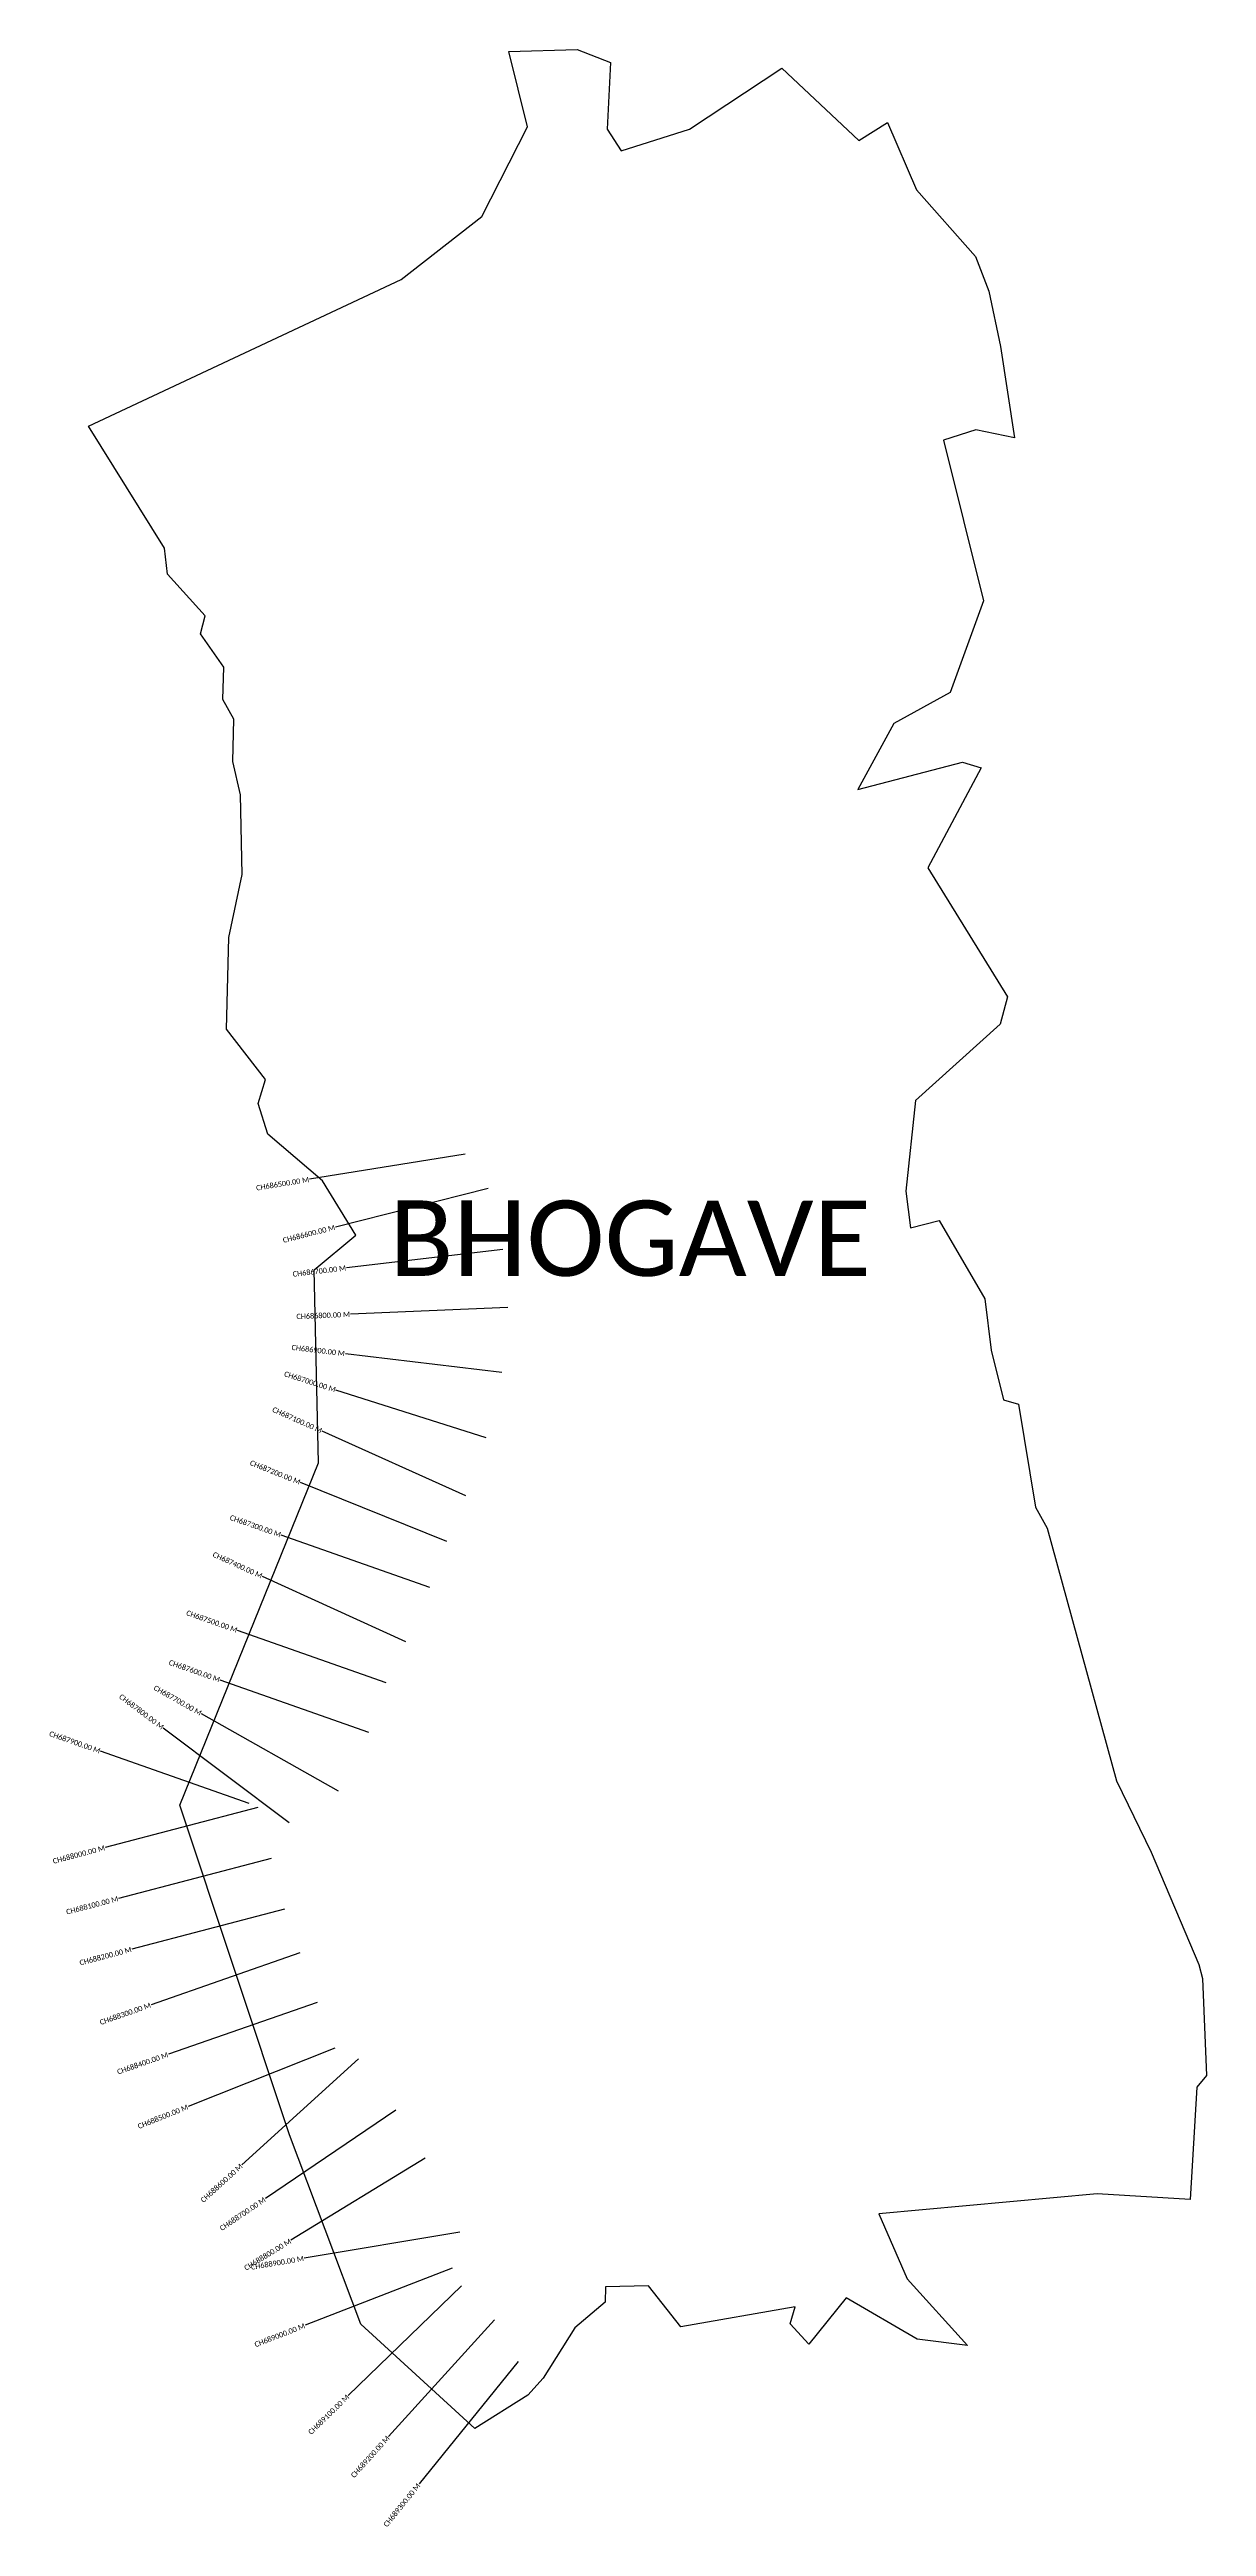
# Model space of a CAD drawing. Header units: metres. Extents: x 339485 to 341688, y 1763255 to 1767972.
import ezdxf
from ezdxf.enums import TextEntityAlignment as Align

# ---------------------------------------------------------------- set-up
doc = ezdxf.new("R2010")
doc.units = ezdxf.units.M
for name, color, linetype in [('CS', 134, 'Continuous'), ('CSMark', 6, 'Continuous'), ('village', 3, 'Continuous'), ('VILLAGE NAME', 250, 'Continuous')]:
    doc.layers.add(name, color=color, linetype=linetype)
doc.styles.add('Legend', font='calibri.ttf')

msp = doc.modelspace()

# ---------------------------------------------------------------- linework, layer by layer
at = {"layer": 'CS'}
for p, q in [((340276.3, 1765868.3), (339980.2, 1765820.2)), ((340320.2, 1765802.8), (340029.3, 1765729.1)), ((340348.4, 1765686.8), (340050.5, 1765651.6)), ((340357.8, 1765576.1), (340058.1, 1765563.2)), ((340346.2, 1765452.5), (340048.3, 1765488.1)), ((340316.3, 1765327.8), (340030.5, 1765418.9)), ((340277.7, 1765217.3), (340004.1, 1765340.4)), ((340241.4, 1765130.7), (339963, 1765242.6)), ((340209.2, 1765043.1), (339926.2, 1765142.6)), ((340163.3, 1764939.3), (339890.4, 1765063.9)), ((340126.2, 1764861.3), (339843.3, 1764960.9)), ((340093, 1764767), (339810.1, 1764866.6)), ((340035.6, 1764654.7), (339774.4, 1764802.3)), ((339941.5, 1764594.6), (339701.7, 1764774.9)), ((339865.4, 1764631.6), (339582.3, 1764730.9)), ((339881.4, 1764623.7), (339591.2, 1764547.5)), ((339906.8, 1764527), (339616.6, 1764450.8)), ((339932.2, 1764430.2), (339642, 1764354.1)), ((339961.7, 1764347.2), (339678.5, 1764248.3)), ((339994.7, 1764252.8), (339711.5, 1764153.9)), ((340028, 1764165.5), (339749.3, 1764054.3)), ((340073.1, 1764145.4), (339851.2, 1763943.5)), ((340144.3, 1764047.3), (339896, 1763879)), ((340200.5, 1763956.3), (339944.7, 1763799.7)), ((340266, 1763815.1), (339970.2, 1763765.3)), ((340251.6, 1763746.3), (339971.9, 1763637.8)), ((340269.2, 1763712.8), (340053.9, 1763503.9)), ((340332.1, 1763648.3), (340130.7, 1763425.9)), ((340377.6, 1763568.8), (340188.7, 1763335.7))]:
    msp.add_line(p, q, dxfattribs=at)
at = {"layer": 'village', "color": 3, "true_color": 0x00ff00}
msp.add_polyline3d([(341124, 1765728, 0), (341178.7, 1765742, 0), (341265.9, 1765592.8, 0), (341278.1, 1765495, 0), (341301.1, 1765400, 0), (341329.7, 1765392.3, 0), (341362.1, 1765196.1, 0), (341384.5, 1765155.8, 0), (341516.7, 1764674.6, 0), (341582.7, 1764538.8, 0), (341673.2, 1764324.9, 0), (341680.2, 1764298.4, 0), (341687.7, 1764113.7, 0), (341669.6, 1764091.5, 0), (341656.5, 1763877.1, 0), (341479.4, 1763887.9, 0), (341064, 1763850, 0), (341118.1, 1763726.3, 0), (341232.7, 1763599.1, 0), (341137, 1763611.3, 0), (341001.9, 1763690.1, 0), (340930.6, 1763601.9, 0), (340895, 1763640.3, 0), (340904.8, 1763672.6, 0), (340687.1, 1763635.1, 0), (340625.2, 1763713, 0), (340543.6, 1763711.1, 0), (340543.1, 1763681.8, 0), (340485.5, 1763632.8, 0), (340424.7, 1763536.8, 0), (340395.9, 1763505, 0), (340294.9, 1763441.3, 0), (340077.8, 1763639.6, 0), (339942, 1764000.5, 0), (339733.2, 1764628.4, 0), (339997.5, 1765280.5, 0), (339988.8, 1765648.1, 0), (340068.6, 1765713.8, 0), (340004.7, 1765817.1, 0), (339900.7, 1765906.4, 0), (339882.6, 1765964.6, 0), (339896.1, 1766010.5, 0), (339822.2, 1766106, 0), (339826.4, 1766280.7, 0), (339851.9, 1766400.6, 0), (339848.4, 1766552.5, 0), (339834.3, 1766615.6, 0), (339836.1, 1766696.4, 0), (339814.8, 1766733.7, 0), (339816.9, 1766795.3, 0), (339772.8, 1766859.1, 0), (339781.5, 1766893.4, 0), (339709.7, 1766972.4, 0), (339703.7, 1767022.4, 0), (339559.3, 1767254.7, 0), (340154.8, 1767533.9, 0), (340308.1, 1767653.9, 0), (340395.1, 1767824.6, 0), (340359.7, 1767967.9, 0), (340489.6, 1767971.8, 0), (340553.4, 1767947.3, 0), (340546.7, 1767820, 0), (340573.5, 1767779, 0), (340703.5, 1767820, 0), (340879.1, 1767936.1, 0), (341025.9, 1767798.4, 0), (341080.7, 1767832.8, 0), (341135.5, 1767704.8, 0), (341247.9, 1767577.4, 0), (341273.7, 1767511.8, 0), (341295.8, 1767406.5, 0), (341322.6, 1767232.5, 0), (341248.8, 1767247.8, 0), (341187, 1767227.8, 0), (341263.4, 1766921.7, 0), (341200, 1766747.3, 0), (341092.4, 1766688, 0), (341024.2, 1766562.8, 0), (341223.4, 1766614.8, 0), (341258.8, 1766604, 0), (341157.5, 1766413.7, 0), (341308.7, 1766167.6, 0), (341294.8, 1766115.8, 0), (341133.6, 1765970.2, 0), (341115.1, 1765797.7, 0)], close=True, dxfattribs=at)

# ---------------------------------------------------------------- texts
at = {"layer": 'CSMark', "style": 'Legend'}
for s, rotation, p in [('CH686500.00 M', 9.2399, (339979.2, 1765820)), ('CH686600.00 M', 14.2127, (340028.4, 1765728.9)), ('CH686700.00 M', 6.7346, (340049.5, 1765651.5)), ('CH686800.00 M', 2.454, (340057.1, 1765563.2)), ('CH686900.00 M', 353.1739, (340047.3, 1765488.3)), ('CH687000.00 M', 342.329, (340029.5, 1765419.2)), ('CH687100.00 M', 335.7786, (340003.2, 1765340.8)), ('CH687200.00 M', 338.1011, (339962.1, 1765243)), ('CH687300.00 M', 340.6251, (339925.2, 1765142.9)), ('CH687400.00 M', 335.4662, (339889.5, 1765064.3)), ('CH687500.00 M', 340.6056, (339842.3, 1764961.3)), ('CH687600.00 M', 340.6056, (339809.1, 1764866.9)), ('CH687800.00 M', 323.0542, (339700.9, 1764775.5)), ('CH687700.00 M', 330.525, (339773.5, 1764802.8)), ('CH687900.00 M', 340.665, (339581.4, 1764731.3)), ('CH688000.00 M', 14.71, (339590.3, 1764547.3)), ('CH688100.00 M', 14.71, (339615.7, 1764450.5)), ('CH688200.00 M', 14.71, (339641.1, 1764353.8)), ('CH688300.00 M', 19.2592, (339677.5, 1764247.9)), ('CH688400.00 M', 19.2592, (339710.5, 1764153.5)), ('CH688500.00 M', 21.7532, (339748.4, 1764054)), ('CH688600.00 M', 42.2853, (339850.4, 1763942.8)), ('CH688700.00 M', 34.1266, (339895.1, 1763878.4)), ('CH688800.00 M', 31.487, (339943.8, 1763799.1)), ('CH688900.00 M', 9.5486, (339969.2, 1763765.2)), ('CH689000.00 M', 21.2054, (339971, 1763637.4)), ('CH689100.00 M', 44.1259, (340053.2, 1763503.3)), ('CH689200.00 M', 47.8209, (340130, 1763425.2)), ('CH689300.00 M', 50.9879, (340188.1, 1763334.9))]:
    msp.add_text(s, height=10, rotation=rotation, dxfattribs=at).set_placement(p, align=Align.MIDDLE_RIGHT)
at = {"layer": 'VILLAGE NAME', "insert": (340132.1, 1765780), "char_height": 143.7, "attachment_point": 1, "rotation": 359.9793}
msp.add_mtext_dynamic_manual_height_columns('{\\fCalibri|b0|i0|c0|p34;BHOGAVE}', width=1418, gutter_width=718.5, heights=[0], dxfattribs=at)

doc.saveas('drawing.dxf')
